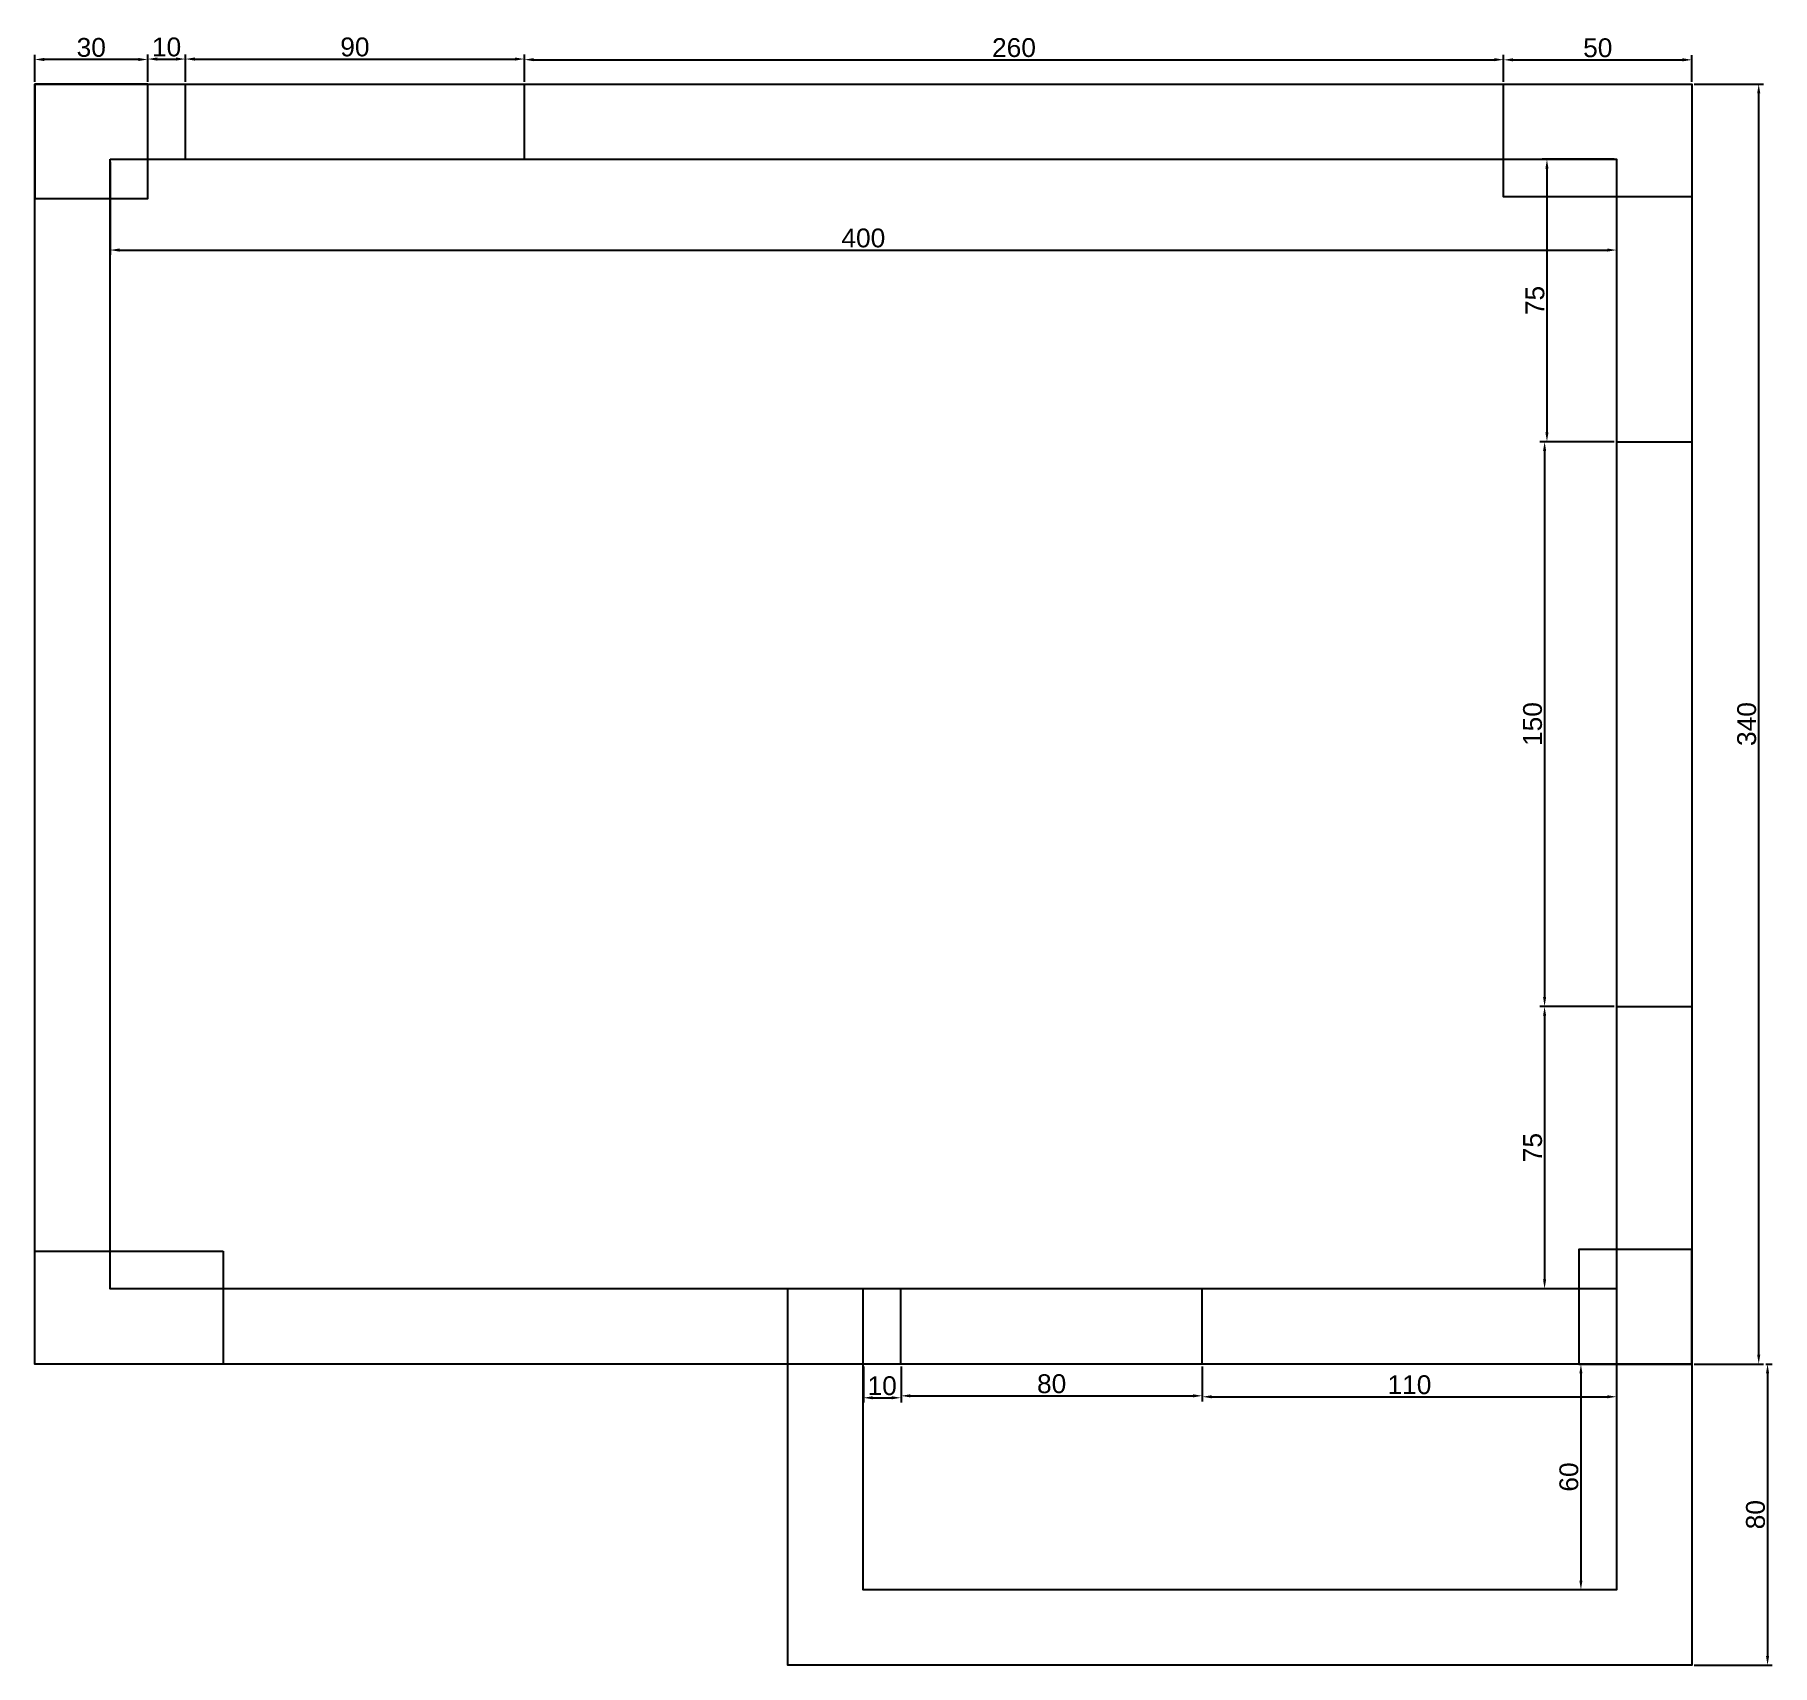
# Model space of a CAD drawing. Header units: millimetres. Extents: x 1751 to 4239, y 1841 to 2290.
# Drawn here: x 2385.4 to 2846.8, y 1842.9 to 2276 of the extents above; entities that cross this region are included whole.
import ezdxf

# ---------------------------------------------------------------- set-up
doc = ezdxf.new("R2010")
doc.units = ezdxf.units.MM
for name, color, linetype in [('kolon', 10, 'Continuous'), ('Layer1', 50, 'Continuous'), ('Ölçü', 100, 'Continuous')]:
    doc.layers.add(name, color=color, linetype=linetype)
doc.styles.get("Standard").update_dxf_attribs({"font": 'arial.ttf'})
doc.dimstyles.new('ISO-25', dxfattribs={"dimtxt": 5, "dimasz": 2.5, "dimexe": 1.25, "dimexo": 0.625, "dimtad": 1, "dimtxsty": 'Standard', "dimcen": 2.5, "dimadec": 0, "dimazin": 0, "dimtfac": 1, "dimtmove": 0, "dimatfit": 3, "dimfxl": 1, "dimarcsym": 0})

msp = doc.modelspace()

# ---------------------------------------------------------------- blocks, each defined once
blk = doc.blocks.new('*D48')
at = {"layer": 'Defpoints', "color": 0, "transparency": 16777216}
for p in [(2425.42, 2269.53), (2415.42, 2262.9), (2425.42, 2262.9)]:
    blk.add_point(p, dxfattribs=at)
at = {"layer": 'Ölçü', "color": 0, "lineweight": -2, "transparency": 16777216}
for p, q in [((2415.42, 2263.52), (2415.42, 2270.78)), ((2425.42, 2263.52), (2425.42, 2270.78)), ((2417.92, 2269.53), (2422.92, 2269.53))]:
    blk.add_line(p, q, dxfattribs=at)
at = {"layer": 'Ölçü', "color": 0, "transparency": 16777216}
for points in [[(2417.92, 2269.95), (2417.92, 2269.11), (2415.42, 2269.53)], [(2422.92, 2269.95), (2422.92, 2269.11), (2425.42, 2269.53)]]:
    blk.add_solid(points, dxfattribs=at)
at = {"layer": 'Ölçü', "color": 0, "transparency": 16777216, "insert": (2420.42, 2272.71), "char_height": 5, "attachment_point": 5}
blk.add_mtext('10', dxfattribs=at)
blk = doc.blocks.new('*D49')
at = {"layer": 'Defpoints', "color": 0, "transparency": 16777216}
for p in [(2515.42, 2269.53), (2425.42, 2262.9), (2515.42, 2262.9)]:
    blk.add_point(p, dxfattribs=at)
at = {"layer": 'Ölçü', "color": 0, "lineweight": -2, "transparency": 16777216}
for p, q in [((2425.42, 2263.52), (2425.42, 2270.78)), ((2515.42, 2263.52), (2515.42, 2270.78)), ((2427.92, 2269.53), (2512.92, 2269.53))]:
    blk.add_line(p, q, dxfattribs=at)
at = {"layer": 'Ölçü', "color": 0, "transparency": 16777216}
for points in [[(2427.92, 2269.95), (2427.92, 2269.11), (2425.42, 2269.53)], [(2512.92, 2269.95), (2512.92, 2269.11), (2515.42, 2269.53)]]:
    blk.add_solid(points, dxfattribs=at)
at = {"layer": 'Ölçü', "color": 0, "transparency": 16777216, "insert": (2470.42, 2272.71), "char_height": 5, "attachment_point": 5}
blk.add_mtext('90', dxfattribs=at)
blk = doc.blocks.new('*D51')
at = {"layer": 'Defpoints', "color": 0, "transparency": 16777216}
for p in [(2775.42, 2269.36), (2515.42, 2262.9), (2775.42, 2262.9)]:
    blk.add_point(p, dxfattribs=at)
at = {"layer": 'Ölçü', "color": 0, "lineweight": -2, "transparency": 16777216}
for p, q in [((2515.42, 2263.52), (2515.42, 2270.61)), ((2775.42, 2263.52), (2775.42, 2270.61)), ((2517.92, 2269.36), (2772.92, 2269.36))]:
    blk.add_line(p, q, dxfattribs=at)
at = {"layer": 'Ölçü', "color": 0, "transparency": 16777216}
for points in [[(2517.92, 2269.78), (2517.92, 2268.95), (2515.42, 2269.36)], [(2772.92, 2269.78), (2772.92, 2268.95), (2775.42, 2269.36)]]:
    blk.add_solid(points, dxfattribs=at)
at = {"layer": 'Ölçü', "color": 0, "transparency": 16777216, "insert": (2645.42, 2272.54), "char_height": 5, "attachment_point": 5}
blk.add_mtext('260', dxfattribs=at)
blk = doc.blocks.new('*D52')
at = {"layer": 'Defpoints', "color": 0, "transparency": 16777216}
for p in [(2825.42, 2269.32), (2775.42, 2262.9), (2825.42, 2262.9)]:
    blk.add_point(p, dxfattribs=at)
at = {"layer": 'Ölçü', "color": 0, "lineweight": -2, "transparency": 16777216}
for p, q in [((2775.42, 2263.52), (2775.42, 2270.57)), ((2825.42, 2263.52), (2825.42, 2270.57)), ((2777.92, 2269.32), (2822.92, 2269.32))]:
    blk.add_line(p, q, dxfattribs=at)
at = {"layer": 'Ölçü', "color": 0, "transparency": 16777216}
for points in [[(2777.92, 2269.74), (2777.92, 2268.91), (2775.42, 2269.32)], [(2822.92, 2269.74), (2822.92, 2268.91), (2825.42, 2269.32)]]:
    blk.add_solid(points, dxfattribs=at)
at = {"layer": 'Ölçü', "color": 0, "transparency": 16777216, "insert": (2800.42, 2272.5), "char_height": 5, "attachment_point": 5}
blk.add_mtext('50', dxfattribs=at)
blk = doc.blocks.new('*D53')
at = {"layer": 'Defpoints', "color": 0, "transparency": 16777216}
for p in [(2385.42, 2269.41), (2385.42, 2262.9), (2415.42, 2262.9)]:
    blk.add_point(p, dxfattribs=at)
at = {"layer": 'Ölçü', "color": 0, "lineweight": -2, "transparency": 16777216}
for p, q in [((2385.42, 2263.52), (2385.42, 2270.66)), ((2415.42, 2263.52), (2415.42, 2270.66)), ((2412.92, 2269.41), (2387.92, 2269.41))]:
    blk.add_line(p, q, dxfattribs=at)
at = {"layer": 'Ölçü', "color": 0, "transparency": 16777216}
for points in [[(2387.92, 2269.83), (2387.92, 2268.99), (2385.42, 2269.41)], [(2412.92, 2269.83), (2412.92, 2268.99), (2415.42, 2269.41)]]:
    blk.add_solid(points, dxfattribs=at)
at = {"layer": 'Ölçü', "color": 0, "transparency": 16777216, "insert": (2400.42, 2272.59), "char_height": 5, "attachment_point": 5}
blk.add_mtext('30', dxfattribs=at)
blk = doc.blocks.new('*D54')
at = {"layer": 'Defpoints', "color": 0, "transparency": 16777216}
for p in [(2405.42, 2242.9), (2805.42, 2242.9), (2805.42, 2218.8)]:
    blk.add_point(p, dxfattribs=at)
at = {"layer": 'Ölçü', "color": 0, "lineweight": -2, "transparency": 16777216}
for p, q in [((2405.42, 2242.27), (2405.42, 2217.55)), ((2805.42, 2242.27), (2805.42, 2217.55)), ((2407.92, 2218.8), (2802.92, 2218.8))]:
    blk.add_line(p, q, dxfattribs=at)
at = {"layer": 'Ölçü', "color": 0, "transparency": 16777216}
for points in [[(2407.92, 2219.22), (2407.92, 2218.38), (2405.42, 2218.8)], [(2802.92, 2219.22), (2802.92, 2218.38), (2805.42, 2218.8)]]:
    blk.add_solid(points, dxfattribs=at)
at = {"layer": 'Ölçü', "color": 0, "transparency": 16777216, "insert": (2605.42, 2221.98), "char_height": 5, "attachment_point": 5}
blk.add_mtext('400', dxfattribs=at)
blk = doc.blocks.new('*D55')
at = {"layer": 'Defpoints', "color": 0, "transparency": 16777216}
for p in [(2805.42, 2242.9), (2786.93, 2167.9), (2805.42, 2167.9)]:
    blk.add_point(p, dxfattribs=at)
at = {"layer": 'Ölçü', "color": 0, "lineweight": -2, "transparency": 16777216}
for p, q in [((2804.79, 2242.9), (2785.68, 2242.9)), ((2786.93, 2240.4), (2786.93, 2170.4)), ((2804.79, 2167.9), (2785.68, 2167.9))]:
    blk.add_line(p, q, dxfattribs=at)
at = {"layer": 'Ölçü', "color": 0, "transparency": 16777216}
for points in [[(2786.51, 2240.4), (2787.35, 2240.4), (2786.93, 2242.9)], [(2786.51, 2170.4), (2787.35, 2170.4), (2786.93, 2167.9)]]:
    blk.add_solid(points, dxfattribs=at)
at = {"layer": 'Ölçü', "color": 0, "transparency": 16777216, "insert": (2783.76, 2205.4), "char_height": 5, "attachment_point": 5, "rotation": 90}
blk.add_mtext('75', dxfattribs=at)
blk = doc.blocks.new('*D56')
at = {"layer": 'Defpoints', "color": 0, "transparency": 16777216}
for p in [(2805.42, 2167.9), (2786.3, 2017.9), (2805.42, 2017.9)]:
    blk.add_point(p, dxfattribs=at)
at = {"layer": 'Ölçü', "color": 0, "lineweight": -2, "transparency": 16777216}
for p, q in [((2804.79, 2167.9), (2785.05, 2167.9)), ((2786.3, 2165.4), (2786.3, 2020.4)), ((2804.79, 2017.9), (2785.05, 2017.9))]:
    blk.add_line(p, q, dxfattribs=at)
at = {"layer": 'Ölçü', "color": 0, "transparency": 16777216}
for points in [[(2785.89, 2165.4), (2786.72, 2165.4), (2786.3, 2167.9)], [(2785.89, 2020.4), (2786.72, 2020.4), (2786.3, 2017.9)]]:
    blk.add_solid(points, dxfattribs=at)
at = {"layer": 'Ölçü', "color": 0, "transparency": 16777216, "insert": (2783.13, 2092.9), "char_height": 5, "attachment_point": 5, "rotation": 90}
blk.add_mtext('150', dxfattribs=at)
blk = doc.blocks.new('*D57')
at = {"layer": 'Defpoints', "color": 0, "transparency": 16777216}
for p in [(2805.42, 2017.9), (2786.3, 1942.9), (2805.42, 1942.9)]:
    blk.add_point(p, dxfattribs=at)
at = {"layer": 'Ölçü', "color": 0, "lineweight": -2, "transparency": 16777216}
for p, q in [((2804.79, 2017.9), (2785.05, 2017.9)), ((2786.3, 2015.4), (2786.3, 1945.4)), ((2804.79, 1942.9), (2785.05, 1942.9))]:
    blk.add_line(p, q, dxfattribs=at)
at = {"layer": 'Ölçü', "color": 0, "transparency": 16777216}
for points in [[(2785.89, 2015.4), (2786.72, 2015.4), (2786.3, 2017.9)], [(2785.89, 1945.4), (2786.72, 1945.4), (2786.3, 1942.9)]]:
    blk.add_solid(points, dxfattribs=at)
at = {"layer": 'Ölçü', "color": 0, "transparency": 16777216, "insert": (2783.14, 1980.4), "char_height": 5, "attachment_point": 5, "rotation": 90}
blk.add_mtext('75', dxfattribs=at)
blk = doc.blocks.new('*D58')
at = {"layer": 'Defpoints', "color": 0, "transparency": 16777216}
for p in [(2825.42, 2262.9), (2843.16, 2262.9), (2825.42, 1922.9)]:
    blk.add_point(p, dxfattribs=at)
at = {"layer": 'Ölçü', "color": 0, "lineweight": -2, "transparency": 16777216}
for p, q in [((2826.04, 2262.9), (2844.41, 2262.9)), ((2843.16, 1925.4), (2843.16, 2260.4)), ((2826.04, 1922.9), (2844.41, 1922.9))]:
    blk.add_line(p, q, dxfattribs=at)
at = {"layer": 'Ölçü', "color": 0, "transparency": 16777216}
for points in [[(2842.74, 2260.4), (2843.57, 2260.4), (2843.16, 2262.9)], [(2842.74, 1925.4), (2843.57, 1925.4), (2843.16, 1922.9)]]:
    blk.add_solid(points, dxfattribs=at)
at = {"layer": 'Ölçü', "color": 0, "transparency": 16777216, "insert": (2839.98, 2092.9), "char_height": 5, "attachment_point": 5, "rotation": 90}
blk.add_mtext('340', dxfattribs=at)
blk = doc.blocks.new('*D59')
at = {"layer": 'Defpoints', "color": 0, "transparency": 16777216}
for p in [(2605.42, 1922.9), (2615.42, 1922.9), (2615.42, 1913.95)]:
    blk.add_point(p, dxfattribs=at)
at = {"layer": 'Ölçü', "color": 0, "lineweight": -2, "transparency": 16777216}
for p, q in [((2605.42, 1922.27), (2605.42, 1912.7)), ((2615.42, 1922.27), (2615.42, 1912.7)), ((2607.92, 1913.95), (2612.92, 1913.95))]:
    blk.add_line(p, q, dxfattribs=at)
at = {"layer": 'Ölçü', "color": 0, "transparency": 16777216}
for points in [[(2607.92, 1914.37), (2607.92, 1913.53), (2605.42, 1913.95)], [(2612.92, 1914.37), (2612.92, 1913.53), (2615.42, 1913.95)]]:
    blk.add_solid(points, dxfattribs=at)
at = {"layer": 'Ölçü', "color": 0, "transparency": 16777216, "insert": (2610.42, 1917.13), "char_height": 5, "attachment_point": 5}
blk.add_mtext('10', dxfattribs=at)
blk = doc.blocks.new('*D60')
at = {"layer": 'Defpoints', "color": 0, "transparency": 16777216}
for p in [(2615.42, 1922.9), (2695.42, 1922.9), (2695.42, 1914.47)]:
    blk.add_point(p, dxfattribs=at)
at = {"layer": 'Ölçü', "color": 0, "lineweight": -2, "transparency": 16777216}
for p, q in [((2615.42, 1922.27), (2615.42, 1913.22)), ((2695.42, 1922.27), (2695.42, 1913.22)), ((2617.92, 1914.47), (2692.92, 1914.47))]:
    blk.add_line(p, q, dxfattribs=at)
at = {"layer": 'Ölçü', "color": 0, "transparency": 16777216}
for points in [[(2617.92, 1914.88), (2617.92, 1914.05), (2615.42, 1914.47)], [(2692.92, 1914.88), (2692.92, 1914.05), (2695.42, 1914.47)]]:
    blk.add_solid(points, dxfattribs=at)
at = {"layer": 'Ölçü', "color": 0, "transparency": 16777216, "insert": (2655.42, 1917.65), "char_height": 5, "attachment_point": 5}
blk.add_mtext('80', dxfattribs=at)
blk = doc.blocks.new('*D61')
at = {"layer": 'Defpoints', "color": 0, "transparency": 16777216}
for p in [(2695.42, 1922.9), (2805.42, 1922.9), (2805.42, 1914.21)]:
    blk.add_point(p, dxfattribs=at)
at = {"layer": 'Ölçü', "color": 0, "lineweight": -2, "transparency": 16777216}
for p, q in [((2695.42, 1922.27), (2695.42, 1912.96)), ((2805.42, 1922.27), (2805.42, 1912.96)), ((2697.92, 1914.21), (2802.92, 1914.21))]:
    blk.add_line(p, q, dxfattribs=at)
at = {"layer": 'Ölçü', "color": 0, "transparency": 16777216}
for points in [[(2697.92, 1914.63), (2697.92, 1913.79), (2695.42, 1914.21)], [(2802.92, 1914.63), (2802.92, 1913.79), (2805.42, 1914.21)]]:
    blk.add_solid(points, dxfattribs=at)
at = {"layer": 'Ölçü', "color": 0, "transparency": 16777216, "insert": (2750.42, 1917.39), "char_height": 5, "attachment_point": 5}
blk.add_mtext('110', dxfattribs=at)
blk = doc.blocks.new('*D62')
at = {"layer": 'Defpoints', "color": 0, "transparency": 16777216}
for p in [(2805.42, 1922.9), (2795.95, 1862.9), (2805.42, 1862.9)]:
    blk.add_point(p, dxfattribs=at)
at = {"layer": 'Ölçü', "color": 0, "lineweight": -2, "transparency": 16777216}
for p, q in [((2804.79, 1922.9), (2794.7, 1922.9)), ((2795.95, 1920.4), (2795.95, 1865.4)), ((2804.79, 1862.9), (2794.7, 1862.9))]:
    blk.add_line(p, q, dxfattribs=at)
at = {"layer": 'Ölçü', "color": 0, "transparency": 16777216}
for points in [[(2795.53, 1920.4), (2796.36, 1920.4), (2795.95, 1922.9)], [(2795.53, 1865.4), (2796.36, 1865.4), (2795.95, 1862.9)]]:
    blk.add_solid(points, dxfattribs=at)
at = {"layer": 'Ölçü', "color": 0, "transparency": 16777216, "insert": (2792.77, 1892.9), "char_height": 5, "attachment_point": 5, "rotation": 90}
blk.add_mtext('60', dxfattribs=at)
blk = doc.blocks.new('*D63')
at = {"layer": 'Defpoints', "color": 0, "transparency": 16777216}
for p in [(2844.41, 1922.9), (2825.42, 1842.9), (2845.5, 1842.9)]:
    blk.add_point(p, dxfattribs=at)
at = {"layer": 'Ölçü', "color": 0, "lineweight": -2, "transparency": 16777216}
for p, q in [((2845.03, 1922.9), (2846.75, 1922.9)), ((2845.5, 1920.4), (2845.5, 1845.4)), ((2826.04, 1842.9), (2846.75, 1842.9))]:
    blk.add_line(p, q, dxfattribs=at)
at = {"layer": 'Ölçü', "color": 0, "transparency": 16777216}
for points in [[(2845.08, 1920.4), (2845.92, 1920.4), (2845.5, 1922.9)], [(2845.08, 1845.4), (2845.92, 1845.4), (2845.5, 1842.9)]]:
    blk.add_solid(points, dxfattribs=at)
at = {"layer": 'Ölçü', "color": 0, "transparency": 16777216, "insert": (2842.32, 1882.9), "char_height": 5, "attachment_point": 5, "rotation": 90}
blk.add_mtext('80', dxfattribs=at)

# ---------------------------------------------------------------- dimensions: what is measured, and where the dimension line sits
at = {"layer": 'Ölçü'}
for base, p1, p2, picture, middle in [((2385.415, 2269.41), (2415.415, 2262.899), (2385.415, 2262.899), '*D53', (2400.415, 2272.589)), ((2425.415, 2269.529), (2415.415, 2262.899), (2425.415, 2262.899), '*D48', (2420.415, 2272.706)), ((2515.415, 2269.529), (2425.415, 2262.899), (2515.415, 2262.899), '*D49', (2470.415, 2272.706)), ((2775.415, 2269.365), (2515.415, 2262.899), (2775.415, 2262.899), '*D51', (2645.415, 2272.542)), ((2825.415, 2269.323), (2775.415, 2262.899), (2825.415, 2262.899), '*D52', (2800.415, 2272.501)), ((2805.415, 2218.799), (2405.415, 2242.899), (2805.415, 2242.899), '*D54', (2605.415, 2221.976)), ((2615.415, 1913.949), (2605.415, 1922.899), (2615.415, 1922.899), '*D59', (2610.415, 1917.127)), ((2695.415, 1914.468), (2615.415, 1922.899), (2695.415, 1922.899), '*D60', (2655.415, 1917.646)), ((2805.415, 1914.209), (2695.415, 1922.899), (2805.415, 1922.899), '*D61', (2750.415, 1917.386))]:
    dim = msp.add_linear_dim(base=base, p1=p1, p2=p2, dimstyle='ISO-25', dxfattribs=at)
    dim.commit()
    dim.dimension.update_dxf_attribs({"geometry": picture, "text_midpoint": middle})
for base, p1, p2, picture, middle in [((2843.157, 2262.899), (2825.415, 1922.899), (2825.415, 2262.899), '*D58', (2839.977, 2092.899)), ((2786.929, 2167.899), (2805.415, 2242.899), (2805.415, 2167.899), '*D55', (2783.761, 2205.399)), ((2786.305, 2017.899), (2805.415, 2167.899), (2805.415, 2017.899), '*D56', (2783.127, 2092.899)), ((2786.305, 1942.899), (2805.415, 2017.899), (2805.415, 1942.899), '*D57', (2783.137, 1980.399)), ((2795.946, 1862.899), (2805.415, 1922.899), (2805.415, 1862.899), '*D62', (2792.768, 1892.899)), ((2845.5, 1842.899), (2844.407, 1922.899), (2825.415, 1842.899), '*D63', (2842.322, 1882.899))]:
    dim = msp.add_linear_dim(base=base, p1=p1, p2=p2, angle=90, dimstyle='ISO-25', dxfattribs=at)
    dim.commit()
    dim.dimension.update_dxf_attribs({"geometry": picture, "text_midpoint": middle})

# ---------------------------------------------------------------- linework, layer by layer
at = {"layer": 'kolon'}
for points in [[(2385.415, 2232.493), (2415.415, 2232.493), (2415.415, 2262.899), (2385.415, 2262.899)], [(2795.415, 1922.899), (2825.415, 1922.899), (2825.415, 1953.306), (2795.415, 1953.306)]]:
    msp.add_lwpolyline(points, close=True, dxfattribs=at)
for points in [[(2825.415, 2262.899), (2825.415, 2232.899), (2775.415, 2232.899), (2775.415, 2262.899), (2825.415, 2262.899)], [(2435.415, 1952.899), (2435.415, 1922.899), (2385.415, 1922.899), (2385.415, 1952.899), (2435.415, 1952.899)]]:
    msp.add_lwpolyline(points, dxfattribs=at)
at = {"layer": 'Layer1'}
for p, q in [((2425.415, 2242.899), (2425.415, 2262.899)), ((2515.415, 2242.899), (2515.415, 2262.899)), ((2805.415, 2167.899), (2825.415, 2167.899)), ((2805.415, 2017.899), (2825.415, 2017.899)), ((2615.415, 1922.899), (2615.415, 1942.899)), ((2695.415, 1922.899), (2695.415, 1942.899))]:
    msp.add_line(p, q, dxfattribs=at)
msp.add_lwpolyline([(2385.415, 2262.899), (2825.415, 2262.899), (2825.415, 1922.899), (2385.415, 1922.899)], close=True, dxfattribs=at)
for points in [[(2405.415, 2242.899), (2805.415, 2242.899), (2805.415, 1942.899), (2405.415, 1942.899), (2405.415, 2242.899)], [(2825.415, 1942.899), (2825.415, 1842.899), (2585.415, 1842.899), (2585.415, 1942.899)], [(2805.415, 1942.899), (2805.415, 1862.899), (2605.415, 1862.899), (2605.415, 1942.899)]]:
    msp.add_lwpolyline(points, dxfattribs=at)

msp.set_redraw_order([(e.dxf.handle, doc.entitydb.next_handle()) for e in msp.query("TEXT MTEXT ATTDEF DIMENSION ARC_DIMENSION")])  # texts and dimensions are drawn at this point

doc.saveas('drawing.dxf')
